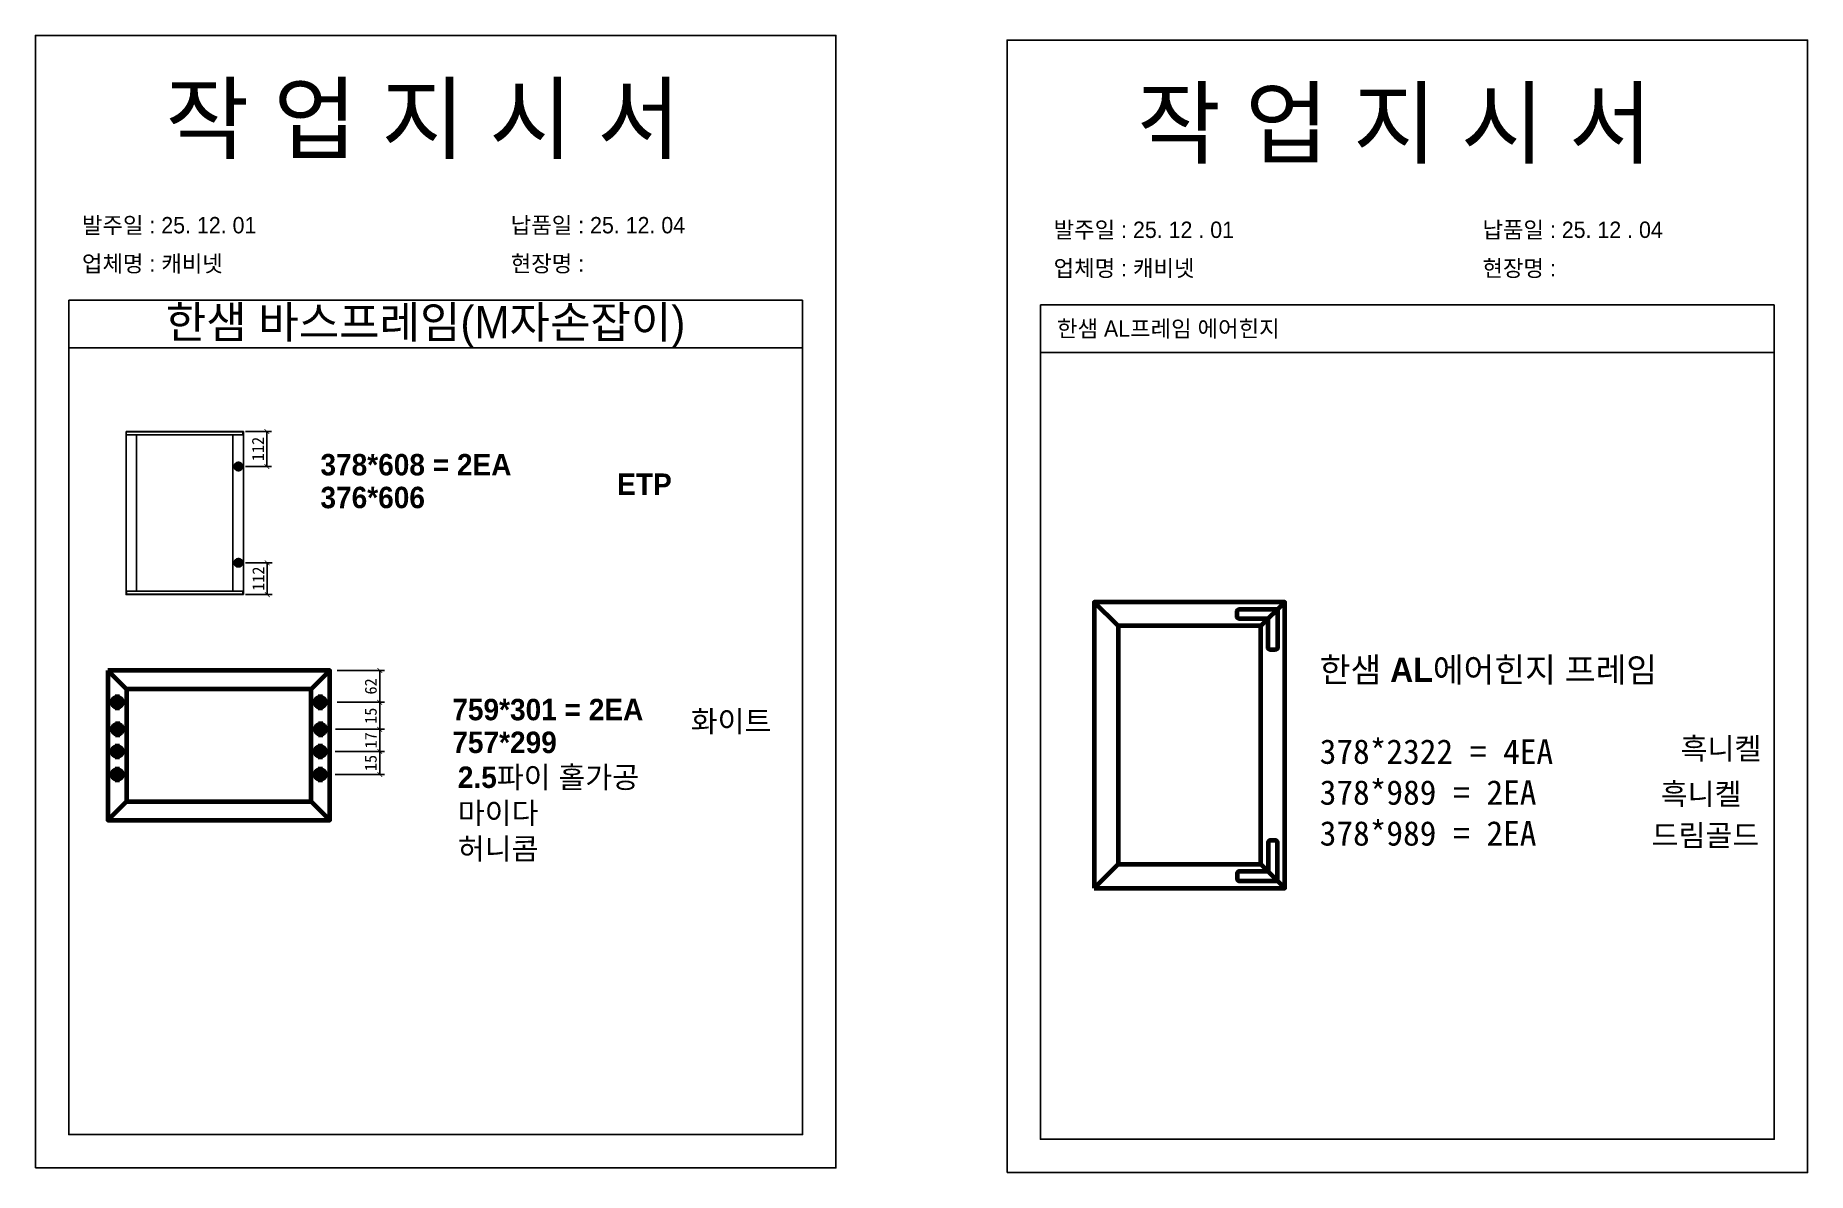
# Model space of a CAD drawing. Header units: millimetres. Extents: x -44117 to 256353, y -2095463 to 65325.
# Drawn here: x 121595 to 125314, y -509025 to -506639 of the extents above; entities that cross this region are included whole.
import ezdxf

# ---------------------------------------------------------------- set-up
doc = ezdxf.new("R2010")
doc.units = ezdxf.units.MM
doc.header["$LTSCALE"] = 10
doc.layers.add('Layer1', color=7, linetype='Continuous', lineweight=70)
doc.dimstyles.new('ISO-25', dxfattribs={"dimtxt": 2.5, "dimasz": 2.5, "dimexe": 1, "dimexo": 1, "dimtad": 1, "dimtxsty": 'Standard', "dimblk": 'ARCHTICK', "dimcen": 2.5, "dimadec": 0, "dimazin": 0, "dimtfac": 1, "dimtmove": 0, "dimatfit": 3, "dimfxl": 0, "dimarcsym": 0})

msp = doc.modelspace()

# ---------------------------------------------------------------- texts
at = {"attachment_point": 1}
for s, width, gutter_width, heights, insert, char_height in [('{\\fGulim|b0|i0|c129|p50;작 업 지 시 서}', 3307.3198183, 12.5, [-155.84554], (121867.72276, -506743.4196), 140), ('{\\fGulim|b0|i0|c129|p50;작 업 지 시 서}', 3307.3198183, 12.5, [-155.84554], (123907.26026, -506753.08119), 140), ('\\pt11;{\\fGulim|b0|i0|c129|p50;발주일 : 25. 12. 01}', 3307.3198183, 12.5, [34.50412], (121692.5134, -507020.14002), 34.3), ('{\\fGulim|b0|i0|c129|p50;납품일 : 25. 12. 04}', 3307.3198183, 12.5, [35.09023], (122592.49139, -507020.14002), 34.3), ('{\\fGulim|b0|i0|c129|p50;발주일 : 25. 12 . 01}', 3307.3198183, 12.5, [34.50412], (123732.0509, -507029.80161), 34.3), ('{\\fGulim|b0|i0|c129|p50;납품일 : 25. 12 . 04 }', 3307.3198183, 12.5, [-37.67976], (124632.02888, -507029.80161), 34.3), ('{\\fGulim|b0|i0|c129|p50;업체명 : 캐비넷}', 3307.3198183, 12.5, [36.11279], (121692.5134, -507100.7962), 34.3), ('{\\fGulim|b0|i0|c129|p50;현장명 : }', 3307.3198183, 12.5, [-38.2735], (122592.49139, -507100.7962), 34.3), ('{\\fGulim|b0|i0|c129|p50;업체명 : 캐비넷}', 3307.3198183, 12.5, [33.33016], (123732.0509, -507110.45779), 34.3), ('{\\fGulim|b0|i0|c129|p50;현장명 :}', 3307.3198183, 12.5, [47.18059], (124632.02888, -507110.45779), 34.3), ('{\\fGulim|b0|i0|c129|p50;한샘 바스프레임(M자손잡이)}', 1597.0710432, 6.03612, [-85.06834], (121868.5897, -507206.85505), 67.6045736), ('{\\fGulim|b0|i0|c129|p50;한샘 AL프레임 에어힌지}', 3307.3198183, 12.5, [-38.22783], (123739.0931, -507237.12389), 34.3), ('{\\f굴림|b1|i0|c129|p50;378*608 = 2EA }', 13607.1496112, 175, [-46.30952], (122193.11258, -507517.28926), 45), ('{\\f굴림|b1|i0|c129|p50;ETP}', 13607.1496112, 175, [-46.07143], (122816.00475, -507558.27174), 45), ('{\\f굴림|b1|i0|c129|p50;\\C1;376*606}', 13607.1496112, 175, [-46.19048], (122193.11258, -507586.09912), 45), ('{\\fGulim|b1|i0|c129|p50;한샘 AL에어힌지 프레임}\\P\\P378*2322 = 4EA\\P378*989 = 2EA\\P378*989 = 2EA', 3307.3198183, 12.5, [-396.83194], (124290.42613, -507944.48815), 51.45), ('{\\f굴림|b1|i0|c129|p50;759*301 = 2EA }', 13607.1496112, 175, [-46.36905], (122469.87366, -508031.04161), 45), ('{\\f굴림|b1|i0|c129|p50;화이트}', 13607.1496112, 175, [-50], (122970.24381, -508055.747), 45), ('{\\f굴림|b1|i0|c129|p50;\\C1;757*299}', 13607.1496112, 175, [-46.19048], (122469.87366, -508099.85146), 45), ('{\\f굴림|b1|i0|c129|p50;흑니켈}', 13607.1496112, 175, [-50], (125047.91504, -508112.92141), 45), ('{\\f굴림|b1|i0|c129|p50;2.5파이 홀가공\\P마이다\\P허니콤}', 13607.1496112, 175, [-204.04762], (122481.45807, -508173.05558), 45), ('{\\f굴림|b1|i0|c129|p50;흑니켈}', 13607.1496112, 175, [-50], (125006.31631, -508208.25183), 45), ('{\\f굴림|b1|i0|c129|p50;드림골드}', 13607.1496112, 175, [-49.34524], (124987.25023, -508294.91584), 45)]:
    msp.add_mtext_dynamic_manual_height_columns(s, width=width, gutter_width=gutter_width, heights=heights, dxfattribs=dict(at, insert=insert, char_height=char_height))

# ---------------------------------------------------------------- blocks, each defined once
blk = doc.blocks.new('_ArchTick')
at = {"color": 0, "linetype": 'ByBlock', "const_width": 0.15}
blk.add_lwpolyline([(-0.5, -0.5), (0.5, 0.5)], dxfattribs=at)
blk = doc.blocks.new('*D4092')
at = {"color": 0, "lineweight": -2}
for p, q in [((122035.9, -507470.1), (122090.5, -507470.1)), ((122080.5, -507543.7), (122080.5, -507470.1)), ((122035.9, -507543.7), (122090.5, -507543.7))]:
    blk.add_line(p, q, dxfattribs=at)
at = {"layer": 'Defpoints', "color": 0}
for p in [(122020.9, -507470.1), (122080.5, -507470.1), (122020.9, -507543.7)]:
    blk.add_point(p, dxfattribs=at)
at = {"color": 0, "lineweight": -2, "xscale": 10, "yscale": 10, "zscale": 10}
for p, rotation in [((122080.5, -507470.1), 90), ((122080.5, -507543.7), 270)]:
    blk.add_blockref('_ArchTick', p, dxfattribs=dict(at, rotation=rotation))
at = {"color": 0, "insert": (122061.8, -507506.9), "char_height": 25, "attachment_point": 5, "rotation": 90}
blk.add_mtext('112', dxfattribs=at)
blk = doc.blocks.new('*D4093')
at = {"color": 0, "lineweight": -2}
for p, q in [((122035.9, -507745.6), (122091.5, -507745.6)), ((122081.5, -507745.6), (122081.5, -507812.5)), ((122035.9, -507812.5), (122091.5, -507812.5))]:
    blk.add_line(p, q, dxfattribs=at)
at = {"layer": 'Defpoints', "color": 0}
for p in [(122020.9, -507745.6), (122020.9, -507812.5), (122081.5, -507812.5)]:
    blk.add_point(p, dxfattribs=at)
at = {"color": 0, "lineweight": -2, "xscale": 10, "yscale": 10, "zscale": 10}
for p, rotation in [((122081.5, -507745.6), 90), ((122081.5, -507812.5), 270)]:
    blk.add_blockref('_ArchTick', p, dxfattribs=dict(at, rotation=rotation))
at = {"color": 0, "insert": (122062.7, -507779), "char_height": 25, "attachment_point": 5, "rotation": 90}
blk.add_mtext('112', dxfattribs=at)
blk = doc.blocks.new('*D4094')
at = {"color": 0, "lineweight": -2}
for p, q in [((122228.1, -507971.6), (122327.6, -507971.6)), ((122317.6, -507971.6), (122317.6, -508038.3)), ((122228.1, -508038.3), (122327.6, -508038.3))]:
    blk.add_line(p, q, dxfattribs=at)
at = {"layer": 'Defpoints', "color": 0}
for p in [(122213.1, -507971.6), (122213.1, -508038.3), (122317.6, -508038.3)]:
    blk.add_point(p, dxfattribs=at)
at = {"color": 0, "lineweight": -2, "xscale": 10, "yscale": 10, "zscale": 10}
for p, rotation in [((122317.6, -507971.6), 90), ((122317.6, -508038.3), 270)]:
    blk.add_blockref('_ArchTick', p, dxfattribs=dict(at, rotation=rotation))
at = {"color": 0, "insert": (122298.9, -508005), "char_height": 25, "attachment_point": 5, "rotation": 90}
blk.add_mtext('62', dxfattribs=at)
blk = doc.blocks.new('*D4095')
at = {"color": 0, "lineweight": -2}
for p, q in [((122228.1, -508038.3), (122327.6, -508038.3)), ((122317.6, -508038.3), (122317.6, -508094.9)), ((122224.6, -508094.9), (122327.6, -508094.9))]:
    blk.add_line(p, q, dxfattribs=at)
at = {"layer": 'Defpoints', "color": 0}
for p in [(122213.1, -508038.3), (122209.6, -508094.9), (122317.6, -508094.9)]:
    blk.add_point(p, dxfattribs=at)
at = {"color": 0, "lineweight": -2, "xscale": 10, "yscale": 10, "zscale": 10}
for p, rotation in [((122317.6, -508038.3), 90), ((122317.6, -508094.9), 270)]:
    blk.add_blockref('_ArchTick', p, dxfattribs=dict(at, rotation=rotation))
at = {"color": 0, "insert": (122298.9, -508066.6), "char_height": 25, "attachment_point": 5, "rotation": 90}
blk.add_mtext('15', dxfattribs=at)
blk = doc.blocks.new('*D4096')
at = {"color": 0, "lineweight": -2}
for p, q in [((122224.6, -508094.9), (122327.6, -508094.9)), ((122317.6, -508094.9), (122317.6, -508141.5)), ((122224, -508141.5), (122327.6, -508141.5))]:
    blk.add_line(p, q, dxfattribs=at)
at = {"layer": 'Defpoints', "color": 0}
for p in [(122209.6, -508094.9), (122209, -508141.5), (122317.6, -508141.5)]:
    blk.add_point(p, dxfattribs=at)
at = {"color": 0, "lineweight": -2, "xscale": 10, "yscale": 10, "zscale": 10}
for p, rotation in [((122317.6, -508094.9), 90), ((122317.6, -508141.5), 270)]:
    blk.add_blockref('_ArchTick', p, dxfattribs=dict(at, rotation=rotation))
at = {"color": 0, "insert": (122298.9, -508118.2), "char_height": 25, "attachment_point": 5, "rotation": 90}
blk.add_mtext('17', dxfattribs=at)
blk = doc.blocks.new('*D4097')
at = {"color": 0, "lineweight": -2}
for p, q in [((122224, -508141.5), (122327.6, -508141.5)), ((122317.6, -508141.5), (122317.6, -508189.8)), ((122224, -508189.8), (122327.6, -508189.8))]:
    blk.add_line(p, q, dxfattribs=at)
at = {"layer": 'Defpoints', "color": 0}
for p in [(122209, -508141.5), (122209, -508189.8), (122317.6, -508189.8)]:
    blk.add_point(p, dxfattribs=at)
at = {"color": 0, "lineweight": -2, "xscale": 10, "yscale": 10, "zscale": 10}
for p, rotation in [((122317.6, -508141.5), 90), ((122317.6, -508189.8), 270)]:
    blk.add_blockref('_ArchTick', p, dxfattribs=dict(at, rotation=rotation))
at = {"color": 0, "insert": (122298.9, -508165.6), "char_height": 25, "attachment_point": 5, "rotation": 90}
blk.add_mtext('15', dxfattribs=at)

# ---------------------------------------------------------------- dimensions: what is measured, and where the dimension line sits
for base, p1, p2, picture, middle in [((122080.52508, -507470.072), (122020.9113, -507543.68848), (122020.9113, -507470.072), '*D4092', (122061.77508, -507506.88024)), ((122081.47855, -507812.45081), (122020.9113, -507745.56644), (122020.9113, -507812.45081), '*D4093', (122062.72855, -507779.00863))]:
    dim = msp.add_linear_dim(base=base, p1=p1, p2=p2, angle=90, text='112', dimstyle='ISO-25', override={"dimscale": 10, "dimasz": 1, "dimexo": 1.5, "dimtxsty": 'Standard'})
    dim.commit()
    dim.dimension.update_dxf_attribs({"geometry": picture, "text_midpoint": middle})
for base, p1, p2, text, picture, middle in [((122317.62041, -508038.31175), (122213.06192, -507971.62912), (122213.06192, -508038.31175), '62', '*D4094', (122317.62041, -508004.97043)), ((122317.62041, -508094.93406), (122213.06192, -508038.31175), (122209.57521, -508094.93406), '15', '*D4095', (122317.62041, -508066.6229)), ((122317.62041, -508141.5058), (122209.57521, -508094.93406), (122209.0399, -508141.5058), '17', '*D4096', (122317.62041, -508118.21993)), ((122317.62041, -508189.76915), (122209.0399, -508141.5058), (122209.0399, -508189.76915), '15', '*D4097', (122317.62041, -508165.63747))]:
    dim = msp.add_linear_dim(base=base, p1=p1, p2=p2, angle=90, text=text, dimstyle='ISO-25', override={"dimscale": 10, "dimasz": 1, "dimexo": 1.5, "dimtxsty": 'Standard'})
    dim.commit()
    dim.dimension.update_dxf_attribs({"geometry": picture, "text_midpoint": middle, "dimtype": 160})

# ---------------------------------------------------------------- linework, layer by layer
for p, q in [((123204.91615, -507194.42681), (121664.91615, -507194.42681)), ((125244.45365, -507204.0884), (123704.45365, -507204.0884)), ((123204.91615, -507294.42681), (121664.91615, -507294.42681)), ((125244.45365, -507304.0884), (123704.45365, -507304.0884)), ((121785.04865, -507470.31796), (121785.04865, -507812.20484)), ((122031.54929, -507470.76069), (121785.04865, -507470.76069)), ((122031.54929, -507477.45085), (121785.04865, -507477.45085)), ((122031.30333, -507470.072), (121785.29461, -507470.072)), ((121806.93925, -507476.95893), (121806.93925, -507805.07196)), ((122009.41273, -507805.07196), (122009.41273, -507477.45085)), ((122030.31948, -507477.45085), (122030.31948, -507470.072)), ((122031.54929, -507812.20484), (122031.54929, -507470.31796)), ((122031.54929, -507805.07196), (121785.04865, -507805.07196)), ((122031.54929, -507811.76212), (121785.04865, -507811.76212)), ((122031.30333, -507812.45081), (121785.29461, -507812.45081)), ((121786.27845, -507812.45081), (121786.27845, -507805.07196)), ((122030.31948, -507805.07196), (122030.31948, -507812.45081))]:
    msp.add_line(p, q)
for points in [[(121594.91615, -509015.25709), (123274.91615, -509015.25709), (123274.91615, -506639.25709), (121594.91615, -506639.25709)], [(123634.45365, -509024.91868), (125314.45365, -509024.91868), (125314.45365, -506648.91868), (123634.45365, -506648.91868)]]:
    msp.add_lwpolyline(points, close=True)
for points in [[(121664.91615, -507194.42681), (121664.91615, -508945.25709), (123204.91615, -508945.25709), (123204.91615, -507194.42681)], [(123704.45365, -507204.0884), (123704.45365, -508954.91868), (125244.45365, -508954.91868), (125244.45365, -507204.0884)]]:
    msp.add_lwpolyline(points)
for centre, start, end in [((122031.30333, -507470.31796), 0, 90), ((121785.29461, -507812.20485), 180, 270), ((122031.30333, -507812.20485), 270, 0)]:
    msp.add_arc(centre, 0.24596, start, end)
at = {"layer": 'Layer1'}
for p, q in [((122020.9113, -507534.62328), (122020.9113, -507552.75368)), ((122020.9113, -507754.63164), (122020.9113, -507736.50124)), ((123867.15548, -507878.20621), (123817.15548, -507828.20621)), ((124167.15548, -507878.20621), (124217.15548, -507828.20621)), ((124217.15548, -507828.20621), (124167.15548, -507878.20621)), ((121747.13871, -507971.62912), (121786.38114, -508010.87155)), ((122173.81949, -508010.87155), (122213.06192, -507971.62912)), ((121766.62369, -508022.00019), (121766.62369, -508054.62331)), ((122192.72835, -508022.00019), (122192.72835, -508054.62331)), ((121767.159, -508078.6225), (121767.159, -508111.24561)), ((122193.26365, -508078.6225), (122193.26365, -508111.24561)), ((121766.62369, -508125.19424), (121766.62369, -508157.81735)), ((122192.72835, -508125.19424), (122192.72835, -508157.81735)), ((121766.62369, -508173.45759), (121766.62369, -508206.0807)), ((122192.72835, -508173.45759), (122192.72835, -508206.0807)), ((121747.13871, -508285.56854), (121786.38114, -508246.32611)), ((121786.38114, -508246.32611), (121747.13871, -508285.56854)), ((122173.81949, -508246.32611), (122213.06192, -508285.56854)), ((123867.15548, -508378.20621), (123817.15548, -508428.20621)), ((124217.15548, -508428.20621), (124167.15548, -508378.20621))]:
    msp.add_line(p, q, dxfattribs=at)
for points in [[(122029.9765, -507543.68848), (122011.8461, -507543.68848)], [(122029.9765, -507745.56644), (122011.8461, -507745.56644)], [(123817.15548, -508428.20621), (124217.15548, -508428.20621), (124217.15548, -507828.20621), (123817.15548, -507828.20621)], [(123867.15548, -508378.20621), (124167.15548, -508378.20621), (124167.15548, -507878.20621), (123867.15548, -507878.20621)], [(121747.13871, -507971.62912), (121747.13871, -508285.56854), (122213.06192, -508285.56854), (122213.06192, -507971.62912)], [(121786.38114, -508010.87155), (121786.38114, -508246.32611), (122173.81949, -508246.32611), (122173.81949, -508010.87155)], [(121782.93525, -508038.31175), (121750.31214, -508038.31175)], [(122209.0399, -508038.31175), (122176.41679, -508038.31175)], [(121783.47056, -508094.93406), (121750.84744, -508094.93406)], [(122209.57521, -508094.93406), (122176.9521, -508094.93406)], [(121782.93525, -508141.5058), (121750.31214, -508141.5058)], [(122209.0399, -508141.5058), (122176.41679, -508141.5058)], [(121782.93525, -508189.76915), (121750.31214, -508189.76915)], [(122209.0399, -508189.76915), (122176.41679, -508189.76915)]]:
    msp.add_lwpolyline(points, close=True, dxfattribs=at)
for points in [[(124197.15548, -507928.20621), (124187.15548, -507928.20621, -0.4142135624), (124182.15548, -507923.20621), (124182.15548, -507863.20621), (124122.15548, -507863.20621, -0.4142135624), (124117.15548, -507858.20621), (124117.15548, -507848.20621, -0.4142135624), (124122.15548, -507843.20621), (124202.15548, -507843.20621), (124202.15548, -507923.20621, -0.4142135624)], [(124197.15548, -508328.20621), (124187.15548, -508328.20621, 0.4142135624), (124182.15548, -508333.20621), (124182.15548, -508393.20621), (124122.15548, -508393.20621, 0.4142135624), (124117.15548, -508398.20621), (124117.15548, -508408.20621, 0.4142135624), (124122.15548, -508413.20621), (124202.15548, -508413.20621), (124202.15548, -508333.20621, 0.4142135624)]]:
    msp.add_lwpolyline(points, format="xyb", close=True, dxfattribs=at)
for centre, radius in [((122020.9113, -507543.68848), 6.04347), ((122020.9113, -507745.56644), 6.04347), ((121766.62369, -508038.31175), 10.87437), ((122192.72835, -508038.31175), 10.87437), ((121767.159, -508094.93406), 10.87437), ((122193.26365, -508094.93406), 10.87437), ((121766.62369, -508141.5058), 10.87437), ((122192.72835, -508141.5058), 10.87437), ((121766.62369, -508189.76915), 10.87437), ((122192.72835, -508189.76915), 10.87437)]:
    msp.add_circle(centre, radius, dxfattribs=at)

msp.set_redraw_order([(e.dxf.handle, doc.entitydb.next_handle()) for e in msp.query("TEXT MTEXT ATTDEF DIMENSION ARC_DIMENSION")])  # texts and dimensions are drawn at this point

doc.saveas('drawing.dxf')
